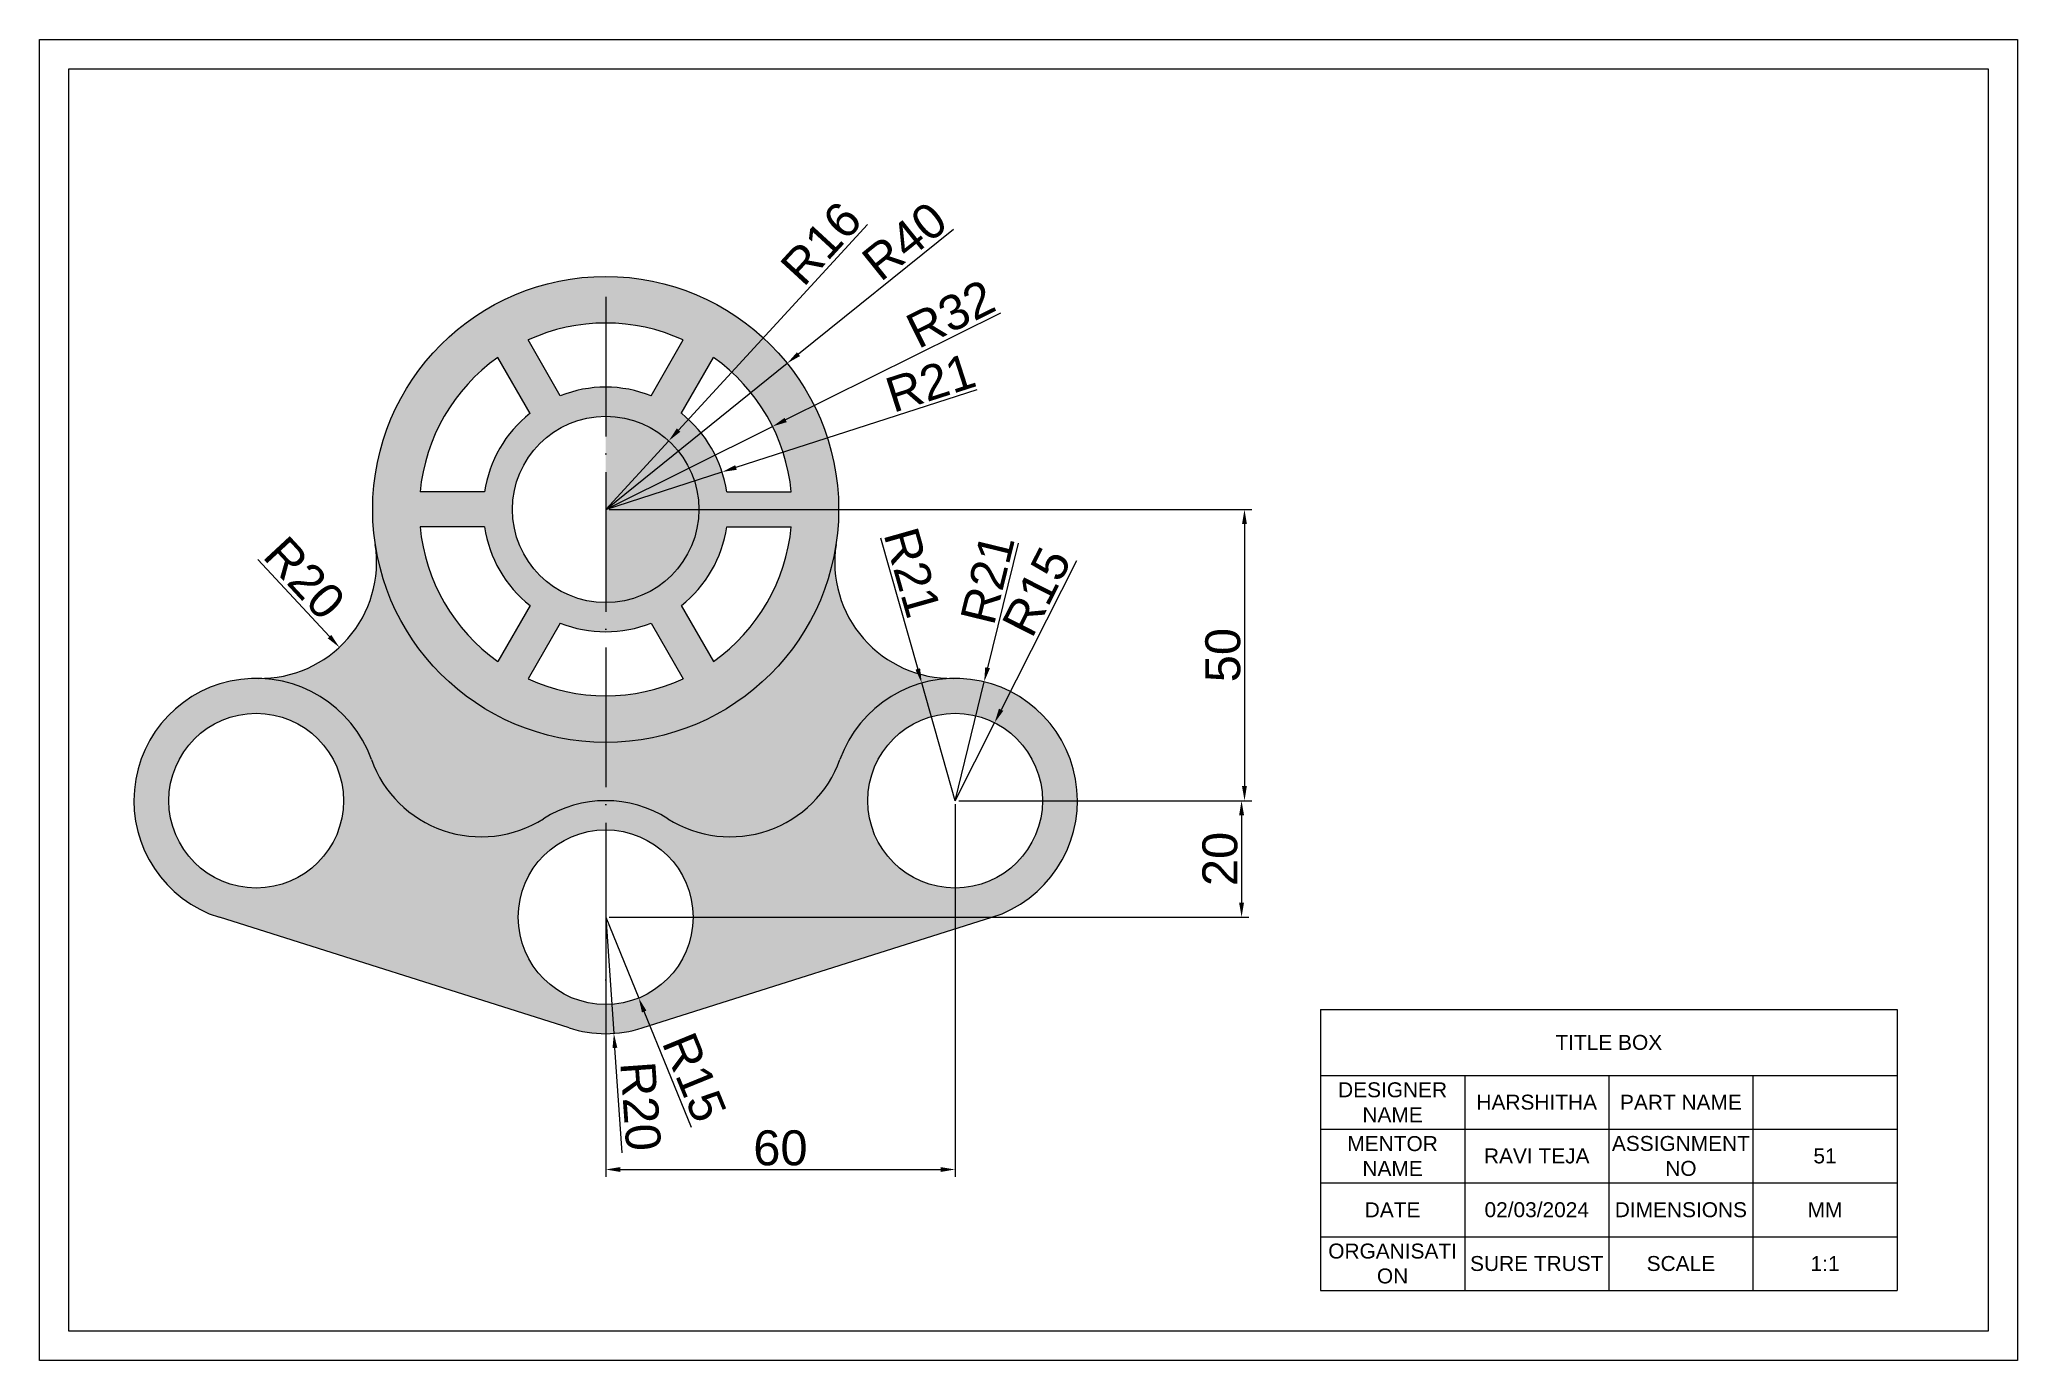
# Model space of a CAD drawing. Header units: millimetres. Extents: x 4290 to 7204, y 3759 to 4068.
# Drawn here: x 4289.7 to 4629.3, y 3767.2 to 3994 of the extents above; entities that cross this region are included whole.
import ezdxf

# ---------------------------------------------------------------- set-up
doc = ezdxf.new("R2010")
doc.units = ezdxf.units.MM
doc.linetypes.add('ACAD_ISO04W100', pattern=[30, 24, -3, 0, -3])
doc.styles.get("Standard").update_dxf_attribs({"font": 'arial.ttf'})
doc.dimstyles.new('ISO-25', dxfattribs={"dimtxt": 6, "dimasz": 2.5, "dimexe": 1.25, "dimexo": 0.625, "dimtad": 1, "dimtxsty": 'Standard', "dimcen": 2.5, "dimadec": 0, "dimazin": 0, "dimtfac": 1, "dimtmove": 0, "dimatfit": 3, "dimfxl": 1, "dimarcsym": 0})

msp = doc.modelspace()

# ---------------------------------------------------------------- texts
at = {"char_height": 2.5649, "attachment_point": 5}
for s, width, insert in [('TITLE BOX', 98.98963, (4559.137, 3821.804)), ('DESIGNER NAME', 24.74741, (4522.016, 3811.544)), ('HARSHITHA', 24.74741, (4546.763, 3811.544)), ('PART NAME', 24.74741, (4571.511, 3811.544)), ('MENTOR NAME', 24.74741, (4522.016, 3802.311)), ('RAVI TEJA', 24.74741, (4546.763, 3802.311)), ('ASSIGNMENT NO', 24.74741, (4571.511, 3802.311)), ('51', 24.74741, (4596.258, 3802.311)), ('DATE', 24.74741, (4522.016, 3793.077)), ('02/03/2024', 24.74741, (4546.763, 3793.077)), ('DIMENSIONS', 24.74741, (4571.511, 3793.077)), ('MM', 24.74741, (4596.258, 3793.077)), ('ORGANISATI\\PON', 24.74741, (4522.016, 3783.843)), ('SURE TRUST', 24.74741, (4546.763, 3783.843)), ('SCALE', 24.74741, (4571.511, 3783.843)), ('1:1', 24.74741, (4596.258, 3783.843))]:
    msp.add_mtext_dynamic_manual_height_columns(s, width=width, gutter_width=12.824, heights=[0], dxfattribs=dict(at, insert=insert))

# ---------------------------------------------------------------- blocks, each defined once
blk = doc.blocks.new('*U1')
for p, q in [((-5.54, 3), (5.54, 3)), ((-5.54, -3), (5.54, -3))]:
    blk.add_line(p, q)
blk = doc.blocks.new('*U2')
at = {"color": 0, "linetype": 'ByBlock', "lineweight": -2, "transparency": 16777216}
for p, rotation in [((5059.72, 3827.88), 120), ((5086.04, 3827.88), 59.99999999999999), ((5046.56, 3805.08), 180), ((5059.72, 3782.29), 239.9999999999999), ((5086.04, 3782.29), 299.9999999999999)]:
    blk.add_blockref('*U1', p, dxfattribs=dict(at, rotation=rotation))
blk.add_blockref('*U1', (5099.2, 3805.08), dxfattribs=at)
blk = doc.blocks.new('*D3')
at = {"color": 0, "lineweight": -2, "transparency": 16777216}
for p, q in [((4446.62, 3961.38), (4420.02, 3939.97)), ((4386.92, 3913.31), (4418.07, 3938.4))]:
    blk.add_line(p, q, dxfattribs=at)
at = {"color": 0, "transparency": 16777216}
blk.add_solid([(4419.76, 3940.29), (4420.28, 3939.64), (4418.07, 3938.4)], dxfattribs=at)
at = {"layer": 'Defpoints', "color": 0, "transparency": 16777216}
for p in [(4418.07, 3938.4), (4386.92, 3913.31)]:
    blk.add_point(p, dxfattribs=at)
at = {"color": 0, "transparency": 16777216, "insert": (4438.24, 3959.37), "char_height": 6, "attachment_point": 5, "rotation": 38.8381}
blk.add_mtext('R40', dxfattribs=at)
blk = doc.blocks.new('*D4')
at = {"color": 0, "lineweight": -2, "transparency": 16777216}
for p, q in [((4454.73, 3947.02), (4417.81, 3928.67)), ((4386.92, 3913.31), (4415.57, 3927.56))]:
    blk.add_line(p, q, dxfattribs=at)
at = {"color": 0, "transparency": 16777216}
blk.add_solid([(4417.63, 3929.04), (4418, 3928.3), (4415.57, 3927.56)], dxfattribs=at)
at = {"layer": 'Defpoints', "color": 0, "transparency": 16777216}
for p in [(4415.57, 3927.56), (4386.92, 3913.31)]:
    blk.add_point(p, dxfattribs=at)
at = {"color": 0, "transparency": 16777216, "insert": (4446.14, 3946.87), "char_height": 6, "attachment_point": 5, "rotation": 26.4269}
blk.add_mtext('R32', dxfattribs=at)
blk = doc.blocks.new('*D5')
at = {"color": 0, "lineweight": -2, "transparency": 16777216}
for p, q in [((4450.66, 3933.83), (4409.29, 3920.51)), ((4386.92, 3913.31), (4406.91, 3919.75))]:
    blk.add_line(p, q, dxfattribs=at)
at = {"color": 0, "transparency": 16777216}
blk.add_solid([(4409.16, 3920.91), (4409.42, 3920.12), (4406.91, 3919.75)], dxfattribs=at)
at = {"layer": 'Defpoints', "color": 0, "transparency": 16777216}
for p in [(4406.91, 3919.75), (4386.92, 3913.31)]:
    blk.add_point(p, dxfattribs=at)
at = {"color": 0, "transparency": 16777216, "insert": (4442.68, 3935.08), "char_height": 6, "attachment_point": 5, "rotation": 17.8391}
blk.add_mtext('R21', dxfattribs=at)
blk = doc.blocks.new('*D6')
at = {"color": 0, "lineweight": -2, "transparency": 16777216}
for p, q in [((4431.88, 3962.24), (4399.44, 3926.94)), ((4386.92, 3913.31), (4397.75, 3925.09))]:
    blk.add_line(p, q, dxfattribs=at)
at = {"color": 0, "transparency": 16777216}
blk.add_solid([(4399.13, 3927.22), (4399.74, 3926.65), (4397.75, 3925.09)], dxfattribs=at)
at = {"layer": 'Defpoints', "color": 0, "transparency": 16777216}
for p in [(4397.75, 3925.09), (4386.92, 3913.31)]:
    blk.add_point(p, dxfattribs=at)
at = {"color": 0, "transparency": 16777216, "insert": (4423.9, 3959), "char_height": 6, "attachment_point": 5, "rotation": 47.4124}
blk.add_mtext('R16', dxfattribs=at)
blk = doc.blocks.new('*D7')
at = {"color": 0, "lineweight": -2, "transparency": 16777216}
for p, q in [((4457.71, 3907.52), (4452.49, 3886.14)), ((4446.92, 3863.31), (4451.9, 3883.72))]:
    blk.add_line(p, q, dxfattribs=at)
at = {"color": 0, "transparency": 16777216}
blk.add_solid([(4452.08, 3886.24), (4452.89, 3886.05), (4451.9, 3883.72)], dxfattribs=at)
at = {"layer": 'Defpoints', "color": 0, "transparency": 16777216}
for p in [(4451.9, 3883.72), (4446.92, 3863.31)]:
    blk.add_point(p, dxfattribs=at)
at = {"color": 0, "transparency": 16777216, "insert": (4452.46, 3901.38), "char_height": 6, "attachment_point": 5, "rotation": 76.2847}
blk.add_mtext('R21', dxfattribs=at)
blk = doc.blocks.new('*D8')
at = {"color": 0, "lineweight": -2, "transparency": 16777216}
for p, q in [((4467.74, 3904.51), (4454.81, 3878.93)), ((4446.92, 3863.31), (4453.69, 3876.7))]:
    blk.add_line(p, q, dxfattribs=at)
at = {"color": 0, "transparency": 16777216}
blk.add_solid([(4454.44, 3879.12), (4455.18, 3878.74), (4453.69, 3876.7)], dxfattribs=at)
at = {"layer": 'Defpoints', "color": 0, "transparency": 16777216}
for p in [(4453.69, 3876.7), (4446.92, 3863.31)]:
    blk.add_point(p, dxfattribs=at)
at = {"color": 0, "transparency": 16777216, "insert": (4460.92, 3899.19), "char_height": 6, "attachment_point": 5, "rotation": 63.1819}
blk.add_mtext('R15', dxfattribs=at)
blk = doc.blocks.new('*D9')
at = {"color": 0, "lineweight": -2, "transparency": 16777216}
for p, q in [((4434.1, 3908.45), (4440.5, 3885.92)), ((4446.92, 3863.31), (4441.18, 3883.52))]:
    blk.add_line(p, q, dxfattribs=at)
at = {"color": 0, "transparency": 16777216}
blk.add_solid([(4440.9, 3886.04), (4440.1, 3885.81), (4441.18, 3883.52)], dxfattribs=at)
at = {"layer": 'Defpoints', "color": 0, "transparency": 16777216}
for p in [(4441.18, 3883.52), (4446.92, 3863.31)]:
    blk.add_point(p, dxfattribs=at)
at = {"color": 0, "transparency": 16777216, "insert": (4439.57, 3902.5), "char_height": 6, "attachment_point": 5, "rotation": 285.8472}
blk.add_mtext('R21', dxfattribs=at)
blk = doc.blocks.new('*D10')
at = {"color": 0, "lineweight": -2, "transparency": 16777216}
for p, q in [((4386.92, 3843.31), (4392.59, 3829.43)), ((4401.68, 3807.19), (4393.54, 3827.11))]:
    blk.add_line(p, q, dxfattribs=at)
at = {"color": 0, "transparency": 16777216}
blk.add_solid([(4393.92, 3827.27), (4393.15, 3826.96), (4392.59, 3829.43)], dxfattribs=at)
at = {"layer": 'Defpoints', "color": 0, "transparency": 16777216}
for p in [(4386.92, 3843.31), (4392.59, 3829.43)]:
    blk.add_point(p, dxfattribs=at)
at = {"color": 0, "transparency": 16777216, "insert": (4402.14, 3815.82), "char_height": 6, "attachment_point": 5, "rotation": 292.2234}
blk.add_mtext('R15', dxfattribs=at)
blk = doc.blocks.new('*D11')
at = {"color": 0, "lineweight": -2, "transparency": 16777216}
for p, q in [((4386.92, 3843.31), (4388.33, 3823.36)), ((4389.77, 3802.85), (4388.5, 3820.87))]:
    blk.add_line(p, q, dxfattribs=at)
at = {"color": 0, "transparency": 16777216}
blk.add_solid([(4388.92, 3820.9), (4388.09, 3820.84), (4388.33, 3823.36)], dxfattribs=at)
at = {"layer": 'Defpoints', "color": 0, "transparency": 16777216}
for p in [(4386.92, 3843.31), (4388.33, 3823.36)]:
    blk.add_point(p, dxfattribs=at)
at = {"color": 0, "transparency": 16777216, "insert": (4392.91, 3810.87), "char_height": 6, "attachment_point": 5, "rotation": 274.0377}
blk.add_mtext('R20', dxfattribs=at)
blk = doc.blocks.new('*D12')
at = {"color": 0, "lineweight": -2, "transparency": 16777216}
blk.add_line((4327.21, 3904.72), (4339.5, 3891.48), dxfattribs=at)
at = {"color": 0, "transparency": 16777216}
blk.add_solid([(4339.81, 3891.77), (4339.2, 3891.2), (4341.2, 3889.65)], dxfattribs=at)
at = {"layer": 'Defpoints', "color": 0, "transparency": 16777216}
for p in [(4327.6, 3904.31), (4341.2, 3889.65)]:
    blk.add_point(p, dxfattribs=at)
at = {"color": 0, "transparency": 16777216, "insert": (4335.21, 3901.53), "char_height": 6, "attachment_point": 5, "rotation": 312.8663}
blk.add_mtext('R20', dxfattribs=at)
blk = doc.blocks.new('*D13')
at = {"color": 0, "lineweight": -2, "transparency": 16777216}
for p, q in [((4387.54, 3913.31), (4497.84, 3913.31)), ((4496.59, 3910.81), (4496.59, 3865.81)), ((4447.54, 3863.31), (4497.84, 3863.31))]:
    blk.add_line(p, q, dxfattribs=at)
at = {"color": 0, "transparency": 16777216}
for points in [[(4496.17, 3910.81), (4497, 3910.81), (4496.59, 3913.31)], [(4496.17, 3865.81), (4497, 3865.81), (4496.59, 3863.31)]]:
    blk.add_solid(points, dxfattribs=at)
at = {"layer": 'Defpoints', "color": 0, "transparency": 16777216}
for p in [(4386.92, 3913.31), (4446.92, 3863.31), (4496.59, 3863.31)]:
    blk.add_point(p, dxfattribs=at)
at = {"color": 0, "transparency": 16777216, "insert": (4492.9, 3888.31), "char_height": 6, "attachment_point": 5, "rotation": 90}
blk.add_mtext('50', dxfattribs=at)
blk = doc.blocks.new('*D14')
at = {"color": 0, "lineweight": -2, "transparency": 16777216}
for p, q in [((4447.54, 3863.31), (4497.34, 3863.31)), ((4496.09, 3860.81), (4496.09, 3845.81)), ((4387.54, 3843.31), (4497.34, 3843.31))]:
    blk.add_line(p, q, dxfattribs=at)
at = {"color": 0, "transparency": 16777216}
for points in [[(4495.67, 3860.81), (4496.51, 3860.81), (4496.09, 3863.31)], [(4495.67, 3845.81), (4496.51, 3845.81), (4496.09, 3843.31)]]:
    blk.add_solid(points, dxfattribs=at)
at = {"layer": 'Defpoints', "color": 0, "transparency": 16777216}
for p in [(4446.92, 3863.31), (4386.92, 3843.31), (4496.09, 3843.31)]:
    blk.add_point(p, dxfattribs=at)
at = {"color": 0, "transparency": 16777216, "insert": (4492.4, 3853.31), "char_height": 6, "attachment_point": 5, "rotation": 90}
blk.add_mtext('20', dxfattribs=at)
blk = doc.blocks.new('*D15')
at = {"color": 0, "lineweight": -2, "transparency": 16777216}
for p, q in [((4446.92, 3862.69), (4446.92, 3798.75)), ((4386.92, 3842.69), (4386.92, 3798.75)), ((4389.42, 3800), (4444.42, 3800))]:
    blk.add_line(p, q, dxfattribs=at)
at = {"color": 0, "transparency": 16777216}
for points in [[(4389.42, 3800.41), (4389.42, 3799.58), (4386.92, 3800)], [(4444.42, 3800.41), (4444.42, 3799.58), (4446.92, 3800)]]:
    blk.add_solid(points, dxfattribs=at)
at = {"layer": 'Defpoints', "color": 0, "transparency": 16777216}
for p in [(4446.92, 3863.31), (4386.92, 3843.31), (4446.92, 3800)]:
    blk.add_point(p, dxfattribs=at)
at = {"color": 0, "transparency": 16777216, "insert": (4416.92, 3803.68), "char_height": 6, "attachment_point": 5}
blk.add_mtext('60', dxfattribs=at)
blk = doc.blocks.new('*T95')
at = {"color": 0, "linetype": 'ByBlock', "lineweight": -2, "transparency": 16777216}
for p, q in [((0, 0), (98.99, 0)), ((0, 0), (0, -48.22)), ((98.99, 0), (98.99, -48.22)), ((0, -11.29), (98.99, -11.29)), ((24.75, -11.29), (24.75, -48.22)), ((49.49, -11.29), (49.49, -48.22)), ((74.24, -11.29), (74.24, -48.22)), ((0, -20.52), (98.99, -20.52)), ((0, -29.75), (98.99, -29.75)), ((0, -38.99), (98.99, -38.99)), ((0, -48.22), (98.99, -48.22))]:
    blk.add_line(p, q, dxfattribs=at)

# ---------------------------------------------------------------- dimensions: what is measured, and where the dimension line sits
for center, mpoint, picture, middle in [((4386.918, 3913.315), (4418.074, 3938.4), '*D3', (4440.557, 3956.501)), ((4386.918, 3913.315), (4397.745, 3925.095), '*D6', (4426.612, 3956.501)), ((4386.918, 3913.315), (4415.574, 3927.557), '*D4', (4447.779, 3943.562)), ((4386.918, 3913.315), (4406.908, 3919.748), '*D5', (4443.795, 3931.619)), ((4327.597, 3904.309), (4341.203, 3889.65), '*D12', (4332.507, 3899.02)), ((4446.918, 3863.315), (4441.183, 3883.517), '*D9', (4436.075, 3901.512)), ((4446.918, 3863.315), (4451.897, 3883.716), '*D7', (4455.997, 3900.516)), ((4446.918, 3863.315), (4453.685, 3876.702), '*D8', (4464.215, 3897.53)), ((4386.918, 3843.315), (4392.591, 3829.429), '*D10', (4398.722, 3814.424))]:
    dim = msp.add_radius_dim(center=center, mpoint=mpoint, dimstyle='ISO-25')
    dim.commit()
    dim.dimension.update_dxf_attribs({"geometry": picture, "text_midpoint": middle, "dimtype": 164})
for base, p1, p2, picture, middle in [((4496.588, 3863.315), (4386.918, 3913.315), (4446.918, 3863.315), '*D13', (4492.899, 3888.315)), ((4496.09, 3843.315), (4446.918, 3863.315), (4386.918, 3843.315), '*D14', (4492.401, 3853.315))]:
    dim = msp.add_linear_dim(base=base, p1=p1, p2=p2, angle=90, dimstyle='ISO-25')
    dim.commit()
    dim.dimension.update_dxf_attribs({"geometry": picture, "text_midpoint": middle})
dim = msp.add_linear_dim(base=(4446.918, 3799.996), p1=(4386.918, 3843.315), p2=(4446.918, 3863.315), dimstyle='ISO-25')
dim.commit()
dim.dimension.update_dxf_attribs({"geometry": '*D15', "text_midpoint": (4416.918, 3803.685)})
dim = msp.add_radius_dim(center=(4386.918, 3843.315), mpoint=(4388.326, 3823.365), dimstyle='ISO-25')
dim.commit()
dim.dimension.update_dxf_attribs({"geometry": '*D11', "text_midpoint": (4392.905, 3810.873)})

# ---------------------------------------------------------------- hatches: boundary and pattern name
h = msp.add_hatch(color=256)
h.dxf.hatch_style = 1
h.set_gradient(color1=(0, 255, 0), color2=(248, 246, 176), tint=1)
h.paths.add_polyline_path([(4346.918, 3913.315, 0.4142136), (4386.918, 3873.315), (4386.918, 3881.315, -0.1078429), (4373.586, 3884.224), (4379.123, 3893.815, 0.0953502), (4386.918, 3892.315), (4386.918, 3897.315, -0.4142136), (4370.918, 3913.315, -0.4142136), (4386.918, 3929.315), (4386.918, 3934.315, 0.0953502), (4379.123, 3932.815), (4373.586, 3942.406, -0.2182238), (4400.249, 3942.406), (4394.712, 3932.815, 0.0953502), (4386.918, 3934.315), (4386.918, 3929.315, -0.4142136), (4402.918, 3913.315, -0.4142136), (4386.918, 3897.315), (4386.918, 3892.315, 0.0953502), (4394.712, 3893.815), (4400.249, 3884.224, -0.1078429), (4386.918, 3881.315), (4386.918, 3873.315, 0.4142136), (4426.918, 3913.315, 1)])
h.paths.add_polyline_path([(4418.777, 3916.315), (4407.702, 3916.315, 0.1924501), (4399.908, 3929.815), (4405.445, 3939.406, -0.2182238)], flags=16)
h.paths.add_polyline_path([(4418.777, 3910.315, -0.2182238), (4405.445, 3887.224), (4399.908, 3896.815, 0.1924501), (4407.702, 3910.315)], flags=16)
h.paths.add_polyline_path([(4373.927, 3929.815, 0.1924501), (4366.133, 3916.315), (4355.059, 3916.315, -0.2182238), (4368.39, 3939.406)], flags=16)
h.paths.add_polyline_path([(4373.927, 3896.815), (4368.39, 3887.224, -0.2182238), (4355.059, 3910.315), (4366.133, 3910.315, 0.1924501)], flags=16)
h.paths.add_polyline_path([(4386.918, 3873.315, -0.370743), (4347.371, 3907.311, -0.4640905), (4327.266, 3884.312, -0.3123384), (4346.692, 3870.383, 0.4805287), (4376.222, 3860.214, -0.1420106), (4386.918, 3863.315)])
h.paths.add_polyline_path([(4427.143, 3870.383, -0.3123384), (4446.569, 3884.312, -0.4640905), (4426.465, 3907.311, -0.370743), (4386.918, 3873.315), (4386.918, 3863.315, -0.1420106), (4397.614, 3860.214, 0.4805287)])
at = {"true_color": 0xf26722}
h = msp.add_hatch(color=30, dxfattribs=at)
h.dxf.hatch_style = 1
h.paths.add_polyline_path([(4386.918, 3897.315), (4386.918, 3929.315, 0.4142136), (4370.918, 3913.315, 0.4142136)], flags=17)
h.paths.add_polyline_path([(4370.918, 3913.315, 1), (4402.918, 3913.315, 1)])
h = msp.add_hatch(color=30, dxfattribs=at)
h.dxf.hatch_style = 1
h.paths.add_polyline_path([(4371.918, 3843.315, -0.4142136), (4386.918, 3858.315), (4386.918, 3863.315, 0.1420106), (4376.222, 3860.214, -0.4805287), (4346.692, 3870.383, 1.6129147), (4320.593, 3843.29), (4380.624, 3824.331, 0.0801993), (4386.918, 3823.315), (4386.918, 3828.315, -0.4142136)])
h.paths.add_polyline_path([(4311.918, 3863.315, -1), (4341.918, 3863.315, -1)], flags=16)
h.paths.add_polyline_path([(4427.143, 3870.383, -0.4805287), (4397.614, 3860.214, 0.1420106), (4386.918, 3863.315), (4386.918, 3858.315, -0.4142136), (4401.918, 3843.315, -0.4142136), (4386.918, 3828.315), (4386.918, 3823.315, 0.0801993), (4393.211, 3824.331), (4453.242, 3843.29, 1.6129147)])
h.paths.add_polyline_path([(4431.918, 3863.315, -1), (4461.918, 3863.315, -1)], flags=16)

# ---------------------------------------------------------------- linework, layer by layer
at = {"linetype": 'ACAD_ISO04W100'}
msp.add_line((4386.918, 3949.838), (4386.918, 3823.311), dxfattribs=at)
for p, q in [((4380.624, 3824.331), (4320.593, 3843.29)), ((4393.211, 3824.331), (4453.242, 3843.29))]:
    msp.add_line(p, q)
for points in [[(4289.729, 3993.981), (4629.289, 3993.981), (4629.289, 3767.218), (4289.729, 3767.218)], [(4294.729, 3988.981), (4624.289, 3988.981), (4624.289, 3772.218), (4294.729, 3772.218)]]:
    msp.add_lwpolyline(points, close=True)
for centre, radius in [((4386.918, 3913.315), 40), ((4386.918, 3913.315), 16), ((4326.918, 3863.315), 15), ((4446.918, 3863.315), 15), ((4386.918, 3843.315), 15)]:
    msp.add_circle(centre, radius)
for centre, radius, start, end in [((4386.918, 3913.315), 32, 65.37938, 114.62062), ((4386.918, 3913.315), 32, 125.37938, 174.62062), ((4386.918, 3913.315), 32, 5.37938, 54.62062), ((4386.918, 3913.315), 21, 68.21321, 111.78679), ((4386.918, 3913.315), 21, 128.21321, 171.78679), ((4386.918, 3913.315), 21, 8.21321, 51.78679), ((4386.918, 3913.315), 32, 185.37938, 234.62062), ((4386.918, 3913.315), 21, 188.21321, 231.78679), ((4386.918, 3913.315), 21, 308.21321, 351.78679), ((4386.918, 3913.315), 32, 305.37938, 354.62062), ((4327.597, 3904.309), 20, 269.05011, 8.63237), ((4446.238, 3904.309), 20, 171.36763, 270.94989), ((4386.918, 3913.315), 21, 248.21321, 291.78679), ((4326.918, 3863.315), 21, 19.66776, 252.47284), ((4386.918, 3913.315), 32, 245.37938, 294.62062), ((4446.918, 3863.315), 21, 287.52716, 160.33224), ((4365.526, 3877.114), 20, 199.66776, 302.33024), ((4408.31, 3877.114), 20, 237.66976, 340.33224), ((4386.918, 3843.315), 20, 57.66976, 122.33024), ((4386.918, 3843.315), 20, 251.65893, 288.34107)]:
    msp.add_arc(centre, radius, start, end)

# ---------------------------------------------------------------- block references
for name, p in [('*U2', (-685.962, 108.231)), ('*T95', (4509.642, 3827.447))]:
    msp.add_blockref(name, p)

msp.set_redraw_order([(e.dxf.handle, doc.entitydb.next_handle()) for e in msp.query("TEXT MTEXT ATTDEF DIMENSION ARC_DIMENSION")])  # texts and dimensions are drawn at this point

doc.saveas('drawing.dxf')
